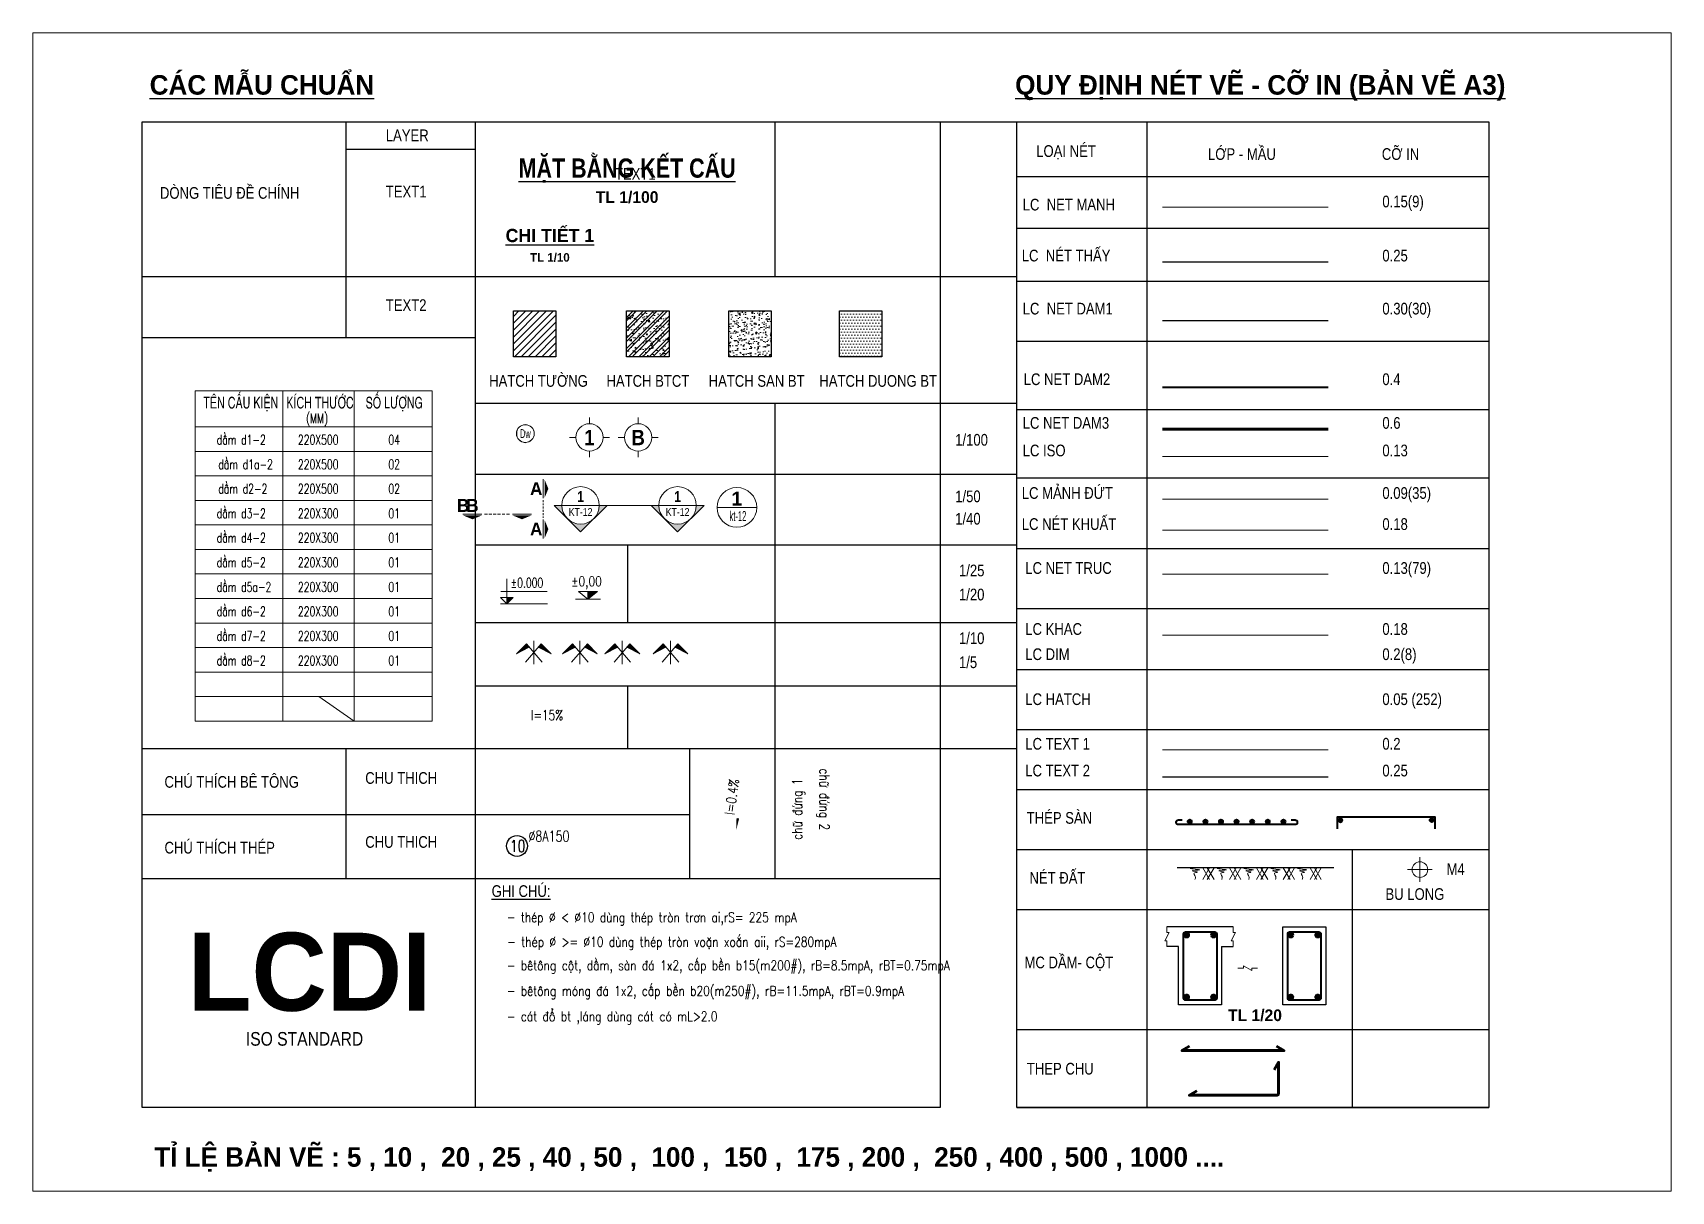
# Model space of a CAD drawing. Header units: millimetres. Extents: x 1823 to 2398, y 1966 to 2177.
# Drawn here: x 1999.2 to 2125.2, y 2088.2 to 2177.3 of the extents above; entities that cross this region are included whole.
import ezdxf
from ezdxf.enums import TextEntityAlignment as Align

# ---------------------------------------------------------------- set-up
doc = ezdxf.new("R2010")
doc.units = ezdxf.units.MM
doc.set_wipeout_variables(frame=1)
for name, pattern in [('CENTERX2', [4, 2.5, -0.5, 0.5, -0.5]), ('DASHDOT', [1, 0.5, -0.25, 0, -0.25]), ('HIDDEN', [0.375, 0.25, -0.125])]:
    doc.linetypes.add(name, pattern=pattern)
for name, color, linetype, lineweight in [('KICHTHUOC', 8, 'Continuous', 18), ('LC Dim', 8, 'Continuous', 18), ('LC Hatch', 252, 'Continuous', 9), ('LC Hatch @ 1 (1)', 252, 'Continuous', 0), ('LC ISO', 160, 'Continuous', 13), ('LC Khac', 4, 'Continuous', 9), ('LC MANH DUT', 35, 'HIDDEN', 5), ('LC Net dam 1', 30, 'Continuous', 30), ('LC Net dam2', 6, 'Continuous', 40), ('LC Net dam3', 1, 'Continuous', 60), ('LC Net khuat', 4, 'HIDDEN', 13), ('LC Net manh', 239, 'Continuous', 5), ('LC Net thay', 7, 'Continuous', 25), ('LC Net truc', 79, 'DASHDOT', 13), ('LC Text1', 3, 'Continuous', 20), ('LC Text2', 7, 'Continuous', 25), ('Text', 7, 'Continuous', 20), ('v-KICHTHUOC', 8, 'Continuous', 18), ('v-TEXT', 7, 'Continuous', 20)]:
    doc.layers.add(name, color=color, linetype=linetype, lineweight=lineweight)
doc.styles.add('arial', font='arial.ttf', dxfattribs={"width": 0.8})
doc.styles.add('Brief text', font='')
doc.styles.add('General text 2', font='arial.ttf')
doc.styles.add('LC 1', font='')
doc.styles.add('LC 2', font='', dxfattribs={"width": 0.7})
doc.styles.add('LC 3', font='vnsimli.shx', dxfattribs={"width": 0.75})
doc.styles.add('LC3', font='', dxfattribs={"width": 0.8})
doc.styles.add('T1', font='Vnsimli.shx', dxfattribs={"width": 0.7})
doc.styles.add('T2', font='', dxfattribs={"width": 0.8})
doc.styles.add('text', font='hoatbif.shx', dxfattribs={"width": 0.7})
doc.styles.add('text1', font='', dxfattribs={"width": 0.7, "height": 300})
doc.styles.get('Brief text').set_extended_font_data('.VnHelvetInsH', bold=True)
doc.styles.get('LC 1').set_extended_font_data('.VnAvantH', bold=True)
doc.styles.get('LC 2').set_extended_font_data('.VnArial NarrowH')
doc.styles.get('LC3').set_extended_font_data('.VnArialH', bold=True)
doc.styles.get('T2').set_extended_font_data('.VnArialH')
doc.styles.get('text1').set_extended_font_data('.VnHelvetInsH', bold=True)

msp = doc.modelspace()

# ---------------------------------------------------------------- texts
at = {"layer": 'LC Text1', "ltscale": 0.2, "style": 'LC 1', "width": 0.9}
for s, p in [('1', (2042.05, 2145.23, 0)), ('B', (2045.8, 2145.23, 0))]:
    msp.add_text(s, height=1.18, rotation=359.9992, dxfattribs=at).set_placement(p, align=Align.BOTTOM_CENTER)
at = {"layer": 'LC Text1', "style": 'LC 3', "width": 0.75}
msp.add_text(' I=15%%%', height=0.787, rotation=359.9992, dxfattribs=at).set_placement((2037.14, 2124.43, 0))
at = {"layer": 'LC Text1', "color": 3, "style": 'LC 3', "width": 0.8}
for s, rotation, p in [('ch÷ ®øng 1', 89.9992, (2058.4, 2115.22, 0)), ('ch÷ ®øng 2', 269.9992, (2059.75, 2120.71, 0)), ('- thÐp %%C < %%C10 dïng thÐp trßn tr¬n ai,rS= 225 mpA', 359.9992, (2035.7, 2108.9, 0)), ('- thÐp %%C >= %%C10 dïng thÐp trßn voÆn xo¾n aii, rS=280mpA', 359.9992, (2035.73, 2107.01, 0)), ('- bªt«ng cét, dÇm, sµn ®¸ 1x2, cÊp bÒn b15(m200#), rB=8.5mpA, rBT=0.75mpA', 359.9992, (2035.7, 2105.2, 0)), ('- bªt«ng mãng ®¸ 1x2, cÊp bÒn b20(m250#), rB=11.5mpA, rBT=0.9mpA', 359.9992, (2035.7, 2103.24, 0)), ('- c¸t ®æ bt ,l¸ng dïng c¸t cã mL>2.0', 359.9992, (2035.7, 2101.28, 0))]:
    msp.add_text(s, height=0.75, rotation=rotation, dxfattribs=at).set_placement(p)
at = {"layer": 'LC Text2', "lineweight": -2}
for s, height, style, p in [('%%uc¸c mÉu chuÈn', 1.5, 'LC 1', (2008.23, 2172.55, 0)), ('%%Uquy ®Þnh nÐt vÏ - cì in (b¶n vÏ A3)', 1.5, 'LC 1', (2074.79, 2172.55, 0)), ('tl 1/20', 0.9, 'LC 1', (2091.16, 2101.29, 0)), ('iso standard', 1.05, 'LC 2', (2015.63, 2099.4, 0)), ('tØ lÖ b¶n vÏ : 5 , 10 ,  20 , 25 , 40 , 50 ,  100 ,  150 ,  175 , 200 ,  250 , 400 , 500 , 1000 ....', 1.5, 'LC 1', (2008.58, 2090.09, 0))]:
    msp.add_text(s, height=height, rotation=359.9992, dxfattribs=dict(at, style=style)).set_placement(p)
at = {"layer": 'LC Text2', "style": 'T2', "width": 0.8}
for s, p in [('layer', (2026.39, 2168.97, 0)), ('lo¹i nÐt', (2076.41, 2167.76, 0)), ('Líp - mÇu', (2089.62, 2167.53, 0)), ('cì in', (2102.99, 2167.53, 0)), ('text1', (2044.01, 2166, 0)), ('dßng tiªu ®Ò chÝnh', (2009.02, 2164.54, 0)), ('text1', (2026.39, 2164.64, 0)), ('0.15(9)', (2103.03, 2163.88, 0)), ('LC  Net manh', (2075.37, 2163.64, 0)), ('LC  nÐt thÊy', (2075.3, 2159.72, 0)), ('0.25 ', (2103.03, 2159.72, 0)), ('text2', (2026.39, 2155.91, 0)), ('LC  Net dam1', (2075.37, 2155.64, 0)), ('0.30(30)', (2103.03, 2155.64, 0)), ('HATCH T¦êNG', (2034.34, 2150.08, 0)), ('HATCH BTCT', (2043.36, 2150.08, 0)), ('HATCH SAN BT', (2051.22, 2150.08, 0)), ('HATCH DUONG BT', (2059.73, 2150.08, 0)), ('LC Net dam2', (2075.45, 2150.21, 0)), ('0.4', (2103.03, 2150.21, 0)), ('LC Net dam3', (2075.37, 2146.85, 0)), ('0.6', (2103.03, 2146.85, 0)), ('1/100', (2070.18, 2145.55, 0)), ('LC iso', (2075.37, 2144.73, 0)), ('0.13', (2103.03, 2144.73, 0)), ('1/50', (2070.18, 2141.2, 0)), ('LC m¶nh ®øt', (2075.3, 2141.46, 0)), ('0.09(35)', (2103.03, 2141.46, 0)), ('1/40', (2070.18, 2139.48, 0)), ('LC nÐt khuÊt', (2075.3, 2139.07, 0)), ('0.18', (2103.03, 2139.07, 0)), ('1/25', (2070.47, 2135.5, 0)), ('LC Net truc', (2075.57, 2135.69, 0)), ('0.13(79)', (2103.03, 2135.69, 0)), ('1/20', (2070.47, 2133.65, 0)), ('1/10', (2070.47, 2130.29, 0)), ('LC khac', (2075.57, 2131, 0)), ('0.18', (2103.03, 2131, 0)), ('LC dim', (2075.57, 2129.06, 0)), ('0.2(8)', (2103.03, 2129.06, 0)), ('1/5', (2070.47, 2128.44, 0)), ('LC Hatch', (2075.57, 2125.6, 0)), ('0.05 (252)', (2103.03, 2125.6, 0)), ('LC text 1', (2075.57, 2122.17, 0)), ('0.2', (2103.03, 2122.17, 0)), ('LC text 2', (2075.57, 2120.11, 0)), ('0.25', (2103.03, 2120.11, 0)), ('chó thÝch bª t«ng', (2009.37, 2119.24, 0)), ('chu thich', (2024.81, 2119.54, 0)), ('thÐp sµn', (2075.68, 2116.47, 0)), ('chó thÝch thÐp', (2009.37, 2114.18, 0)), ('chu thich', (2024.81, 2114.62, 0)), ('m4', (2107.97, 2112.53, 0)), ('%%Ughi chó:', (2034.53, 2110.84, 0)), ('nÐt ®Êt', (2075.89, 2111.86, 0)), ('bu long', (2103.27, 2110.61, 0)), ('mc dÇm- cét', (2075.51, 2105.35, 0)), ('thep chu', (2075.69, 2097.18, 0))]:
    msp.add_text(s, height=0.9, rotation=359.9992, dxfattribs=at).set_placement(p)
at = {"layer": 'LC Text2', "linetype": 'ByBlock', "style": 'LC 3', "width": 0.75}
msp.add_text('%%C8A150', height=0.833, rotation=359.9992, dxfattribs=at).set_placement((2037.36, 2115.1, 0))
at = {"layer": 'LC Text2', "ltscale": 100, "style": 'LC 3', "width": 0.75}
msp.add_text('10', height=0.917, rotation=359.9992, dxfattribs=at).set_placement((2036.53, 2114.76, 0), align=Align.MIDDLE_CENTER)
at = {"layer": 'LC Text2', "lineweight": -2, "style": 'LC 1'}
msp.add_text('LCDI', height=6, rotation=359.9992, dxfattribs=at).set_placement((2020.52, 2105.09, 0), align=Align.MIDDLE)

# ---------------------------------------------------------------- blocks, each defined once
blk = doc.blocks.new('DXicon')
at = {"layer": 'LC Hatch', "ltscale": 50}
for points in [[(-1.15, 4.39), (-1.9, 5.26), (-4.45, 2.69)], [(4.45, 2.69), (1.9, 5.26), (1.15, 4.39)]]:
    blk.add_hatch(color=252, dxfattribs=at).paths.add_polyline_path(points)
at = {"layer": 'LC Net manh', "color": 8, "ltscale": 50}
for p, q in [((-1.9, 5.26), (-4.45, 2.69)), ((-4.45, 2.69), (-1.15, 4.39)), ((-2.13, 0.57), (1.9, 5.26)), ((2.13, 0.57), (-1.9, 5.26)), ((0, 0.04), (0, 6.04)), ((4.45, 2.69), (1.15, 4.39)), ((1.9, 5.26), (4.45, 2.69))]:
    blk.add_line(p, q, dxfattribs=at)
blk = doc.blocks.new('thep tron 2')
at = {"layer": 'LC Net dam2'}
for p, q in [((-0.5, 0.5), (0.5, 0.5)), ((0.35, 0.85), (-0.35, 0.15)), ((-0.35, 0.85), (0.35, 0.15)), ((0, 1), (0, 0))]:
    blk.add_line(p, q, dxfattribs=at)
blk.add_circle((0, 0.5), 0.5, dxfattribs=at)
blk = doc.blocks.new('theptron1')
at = {"layer": 'LC Net dam3'}
for p, q in [((-0.5, 0), (0.5, 0)), ((-0.35, 0.35), (0.35, -0.35)), ((0.35, 0.35), (-0.35, -0.35)), ((0, 0.5), (0, -0.5))]:
    blk.add_line(p, q, dxfattribs=at)
blk.add_circle((0, 0), 0.5, dxfattribs=at)
blk = doc.blocks.new('mat dat')
at = {"layer": 'LC Net manh'}
for p, q in [((2, 0), (3.73, -3)), ((3.73, 0), (2, -3)), ((3.15, 0), (4.88, -3)), ((4.88, 0), (3.15, -3))]:
    blk.add_line(p, q, dxfattribs=at)
blk.add_spline([(0, 0), (-1.21, -0.12), (1.21, -0.52), (-0.75, -0.75), (0.58, -1.1), (-0.23, -1.33), (0.06, -2.19), (0, -3)], degree=3, dxfattribs=at)
blk = doc.blocks.new('TTRUC')
at = {"layer": 'LC ISO'}
for p, q in [((0, 6.95), (0, 10.13)), ((-6.95, 0), (-10.13, 0)), ((6.95, 0), (10.13, 0)), ((0, -6.95), (0, -10.13))]:
    blk.add_line(p, q, dxfattribs=at)
at = {"layer": 'LC Net manh'}
blk.add_circle((0, 0), 6.95, dxfattribs=at)
blk = doc.blocks.new('TIEUDE1')
at = {"layer": 'LC Text2', "color": 7, "style": 'LC 1'}
blk.add_attdef('TIªU§Ò', text='', height=5, dxfattribs=at).set_placement((0, 0), align=Align.BOTTOM_CENTER)
blk.add_attdef('TL', text='', height=3, dxfattribs=at).set_placement((0, -2), align=Align.TOP_CENTER)
blk = doc.blocks.new('TIEUDE2')
at = {"layer": 'LC Text2', "color": 7, "style": 'LC 1'}
blk.add_attdef('%%UTIªU§Ò', text='', height=3.5, dxfattribs=at).set_placement((0, 0), align=Align.BOTTOM_CENTER)
blk.add_attdef('TL', text='', height=2.2, dxfattribs=at).set_placement((0, -1.8), align=Align.TOP_CENTER)
blk = doc.blocks.new('trich CT')
at = {"layer": 'LC ISO'}
blk.add_line((-500, 0), (500, 0), dxfattribs=at)
blk.add_circle((0, 0), 500, dxfattribs=at)
at = {"layer": 'LC Text1', "style": 'text1'}
blk.add_attdef('T', text='', height=350, dxfattribs=at).set_placement((0, 223), align=Align.MIDDLE_CENTER)
at = {"layer": 'LC Text1', "linetype": 'ByBlock', "style": 'text', "width": 0.7}
blk.add_attdef('KT', text='', height=250, dxfattribs=at).set_placement((0, -217), align=Align.MIDDLE_CENTER)
blk = doc.blocks.new('*U21')
at = {"layer": 'LC ISO'}
h = blk.add_hatch(color=256, dxfattribs=at)
h.paths.add_polyline_path([(0, -8.49), (4.24, -4.24, -0.198912), (0, -6, -0.198912), (-4.24, -4.24)])
h.paths.add_polyline_path([(8.49, 0), (6, 0, -0.198912), (4.24, -4.24)])
h.paths.add_polyline_path([(-4.24, -4.24, -0.198912), (-6, 0), (-8.49, 0)])
h = blk.add_hatch(color=256, dxfattribs=at)
h.paths.add_polyline_path([(31.08, -8.49), (35.32, -4.24, -0.198912), (31.08, -6, -0.198912), (26.84, -4.24)])
h.paths.add_polyline_path([(39.57, 0), (37.08, 0, -0.198912), (35.32, -4.24)])
h.paths.add_polyline_path([(26.84, -4.24, -0.198912), (25.08, 0), (22.59, 0)])
for p, q in [((-6, 0), (6, 0)), ((25.08, 0), (37.08, 0))]:
    blk.add_line(p, q, dxfattribs=at)
for points in [[(6, 0), (8.49, 0), (0, -8.49), (-8.49, 0), (-6, 0)], [(37.08, 0), (39.57, 0), (31.08, -8.49), (22.59, 0), (25.08, 0)]]:
    blk.add_lwpolyline(points, dxfattribs=at)
for centre in [(0, 0), (31.08, 0)]:
    blk.add_circle(centre, 6, dxfattribs=at)
at = {"layer": 'LC MANH DUT', "linetype": 'HIDDEN', "ltscale": 300}
blk.add_line((6, 0), (25.08, 0), dxfattribs=at)
at = {"layer": 'LC Text1', "style": 'Brief text', "width": 0.8, "flags": 8}
for tag, p in [('VIEW-NUMBER2', (0, 52)), ('VIEW-NUMBER1', (0, 0))]:
    blk.add_attdef(tag, text='', height=3.5, dxfattribs=at).set_placement(p, align=Align.BOTTOM_CENTER)
at = {"layer": 'LC Text1', "style": 'arial', "width": 0.8, "flags": 8}
for tag, p in [('SHEET-NUMBER2', (0, 51.13)), ('SHEET-NUMBER1', (0, -0.87))]:
    blk.add_attdef(tag, text='', height=2.5, dxfattribs=at).set_placement(p, align=Align.TOP_CENTER)
blk = doc.blocks.new('Caodo1')
at = {"layer": 'LC Text1'}
blk.add_hatch(color=4, dxfattribs=at).paths.add_polyline_path([(0, 200), (0, 0), (243, 200)])
at = {"layer": 'LC Text1', "color": 4}
for p, q in [((324, 0), (-324, 0)), ((0, 0), (0, 200))]:
    blk.add_line(p, q, dxfattribs=at)
blk.add_lwpolyline([(-243, 200), (243, 200), (0, 0), (0, 0)], close=True, dxfattribs=at)
at = {"layer": 'LC Text1', "color": 4, "style": 'T1', "width": 0.8}
blk.add_attdef('%%P0,00', text='', height=250, dxfattribs=at).set_placement((-39, 460), align=Align.MIDDLE_CENTER)
blk = doc.blocks.new('bu lon')
at = {"layer": 'LC Khac', "color": 9}
for p, q in [((0.79, 0), (-0.79, 0)), ((0, -0.79), (0, 0.79))]:
    blk.add_line(p, q, dxfattribs=at)
at = {"layer": 'LC Khac', "color": 7}
blk.add_circle((0, 0), 0.5, dxfattribs=at)
blk = doc.blocks.new('MM')
at = {"layer": 'LC Khac', "xscale": 2.289702860291335, "yscale": 2.289702860291335, "zscale": 2.289702860291335}
blk.add_blockref('bu lon', (0, 0), dxfattribs=at)
blk = doc.blocks.new('CT')
at = {"layer": 'LC Text1', "lineweight": 15}
blk.add_hatch(color=4, dxfattribs=at).paths.add_polyline_path([(3.25, 1.6), (1.64, 1.6), (1.64, 0)])
at = {"layer": 'LC Text1', "color": 4, "lineweight": 15, "ltscale": 50}
for p, q in [((12.09, 0), (0, 0)), ((0.05, 3.14), (12, 3.14))]:
    blk.add_line(p, q, dxfattribs=at)
for points in [[(1.64, 6.43), (1.64, 0)], [(1.64, 0), (0.03, 1.6), (1.64, 1.6)], [(1.64, 0), (3.25, 1.6), (1.64, 1.6)]]:
    blk.add_lwpolyline(points, dxfattribs=at)
at = {"layer": 'LC Text1', "color": 4, "style": 'LC 3', "width": 0.75}
blk.add_attdef('CT', (1.91, 3.5), '', height=2.2, dxfattribs=at)
blk = doc.blocks.new('*U22')
at = {"layer": 'Defpoints'}
blk.add_lwpolyline([(0, 2.97), (-1.75, 2.41), (-2.83, 0.92), (-2.83, -0.92), (-1.75, -2.41), (0, -2.98), (1.75, -2.41), (2.83, -0.92), (2.83, 0.92), (1.75, 2.41)], close=True, dxfattribs=at)
at = {"layer": 'LC Text1', "style": 'General text 2', "width": 0.6, "flags": 8}
blk.add_attdef('SYMBOL', text='', height=3, dxfattribs=at).set_placement((0, 0), align=Align.MIDDLE_CENTER)
blk.add_wipeout([(0, 2.97), (-1.75, 2.41), (-2.83, 0.92), (-2.83, -0.92), (-1.75, -2.41), (0, -2.98), (1.75, -2.41), (2.83, -0.92), (2.83, 0.92), (1.75, 2.41)]).dxf.layer = 'LC Net manh'
at = {"layer": 'LC ISO'}
blk.add_circle((0, 0), 2.98, dxfattribs=at)
blk = doc.blocks.new('matcatdoc')
at = {"layer": 'LC Khac', "color": 1, "ltscale": 2}
for p, q in [((0, 485), (0, 0)), ((0, -550), (0, -1036))]:
    blk.add_line(p, q, dxfattribs=at)
for points in [[(134, 243, 0, 471, 0), (37, 243, 275, 275, 0)], [(134, -793, 0, 471, 0), (37, -793, 275, 275, 0)]]:
    blk.add_lwpolyline(points, format="xyseb", dxfattribs=at)
at = {"layer": 'LC MANH DUT', "ltscale": 200}
blk.add_line((0, -49), (0, -506), dxfattribs=at)
at = {"ltscale": 2, "style": 'LC 1'}
for p in [(-179, 243), (-179, -793)]:
    blk.add_attdef('LC', text='', height=330, dxfattribs=at).set_placement(p, align=Align.MIDDLE_CENTER)
blk = doc.blocks.new('*U20')
at = {"layer": 'LC Khac', "color": 1, "ltscale": 2}
for p, q in [((0, 0), (-485, 0)), ((1271, 0), (785, 0))]:
    blk.add_line(p, q, dxfattribs=at)
for points in [[(-243, -134, 0, 471, 0), (-243, -37, 275, 275, 0)], [(1028, -134, 0, 471, 0), (1028, -37, 275, 275, 0)]]:
    blk.add_lwpolyline(points, format="xyseb", dxfattribs=at)
at = {"layer": 'LC MANH DUT', "ltscale": 300}
blk.add_line((66, 0), (732, 0), dxfattribs=at)
at = {"ltscale": 2, "style": 'LC 1'}
for p in [(-243, 222), (1028, 222)]:
    blk.add_attdef('LC', text='', height=330, dxfattribs=at).set_placement(p, align=Align.MIDDLE_CENTER)
blk = doc.blocks.new('DODOC1')
at = {"layer": 'KICHTHUOC'}
blk.add_lwpolyline([(-630, 0, 0, 0, 0), (762, 0, 0, 66.7, 0), (443, 0, 66.7, 66.7, 0)], format="xyseb", dxfattribs=at)
at = {"layer": 'Text', "style": 'T1', "width": 0.8}
blk.add_attdef('DOC', text='', height=250, dxfattribs=at).set_placement((-79, 226), align=Align.MIDDLE_CENTER)

# ---------------------------------------------------------------- hatches: boundary and pattern name
at = {"layer": 'LC Hatch', "ltscale": 3}
h = msp.add_hatch(dxfattribs=at)
h.set_pattern_fill('AR-CONC', color=256, scale=0.10549, angle=-0.0008)
h.set_pattern_definition([(49.99922, (2170.4736, 1910.5979), (0.7566372, -0.0662076), [0.0791175, -0.8702928]), (354.9992, (2170.4736, 1910.5979), (-0.146358, 0.7934898), [0.063294, -0.6962343]), (100.45062, (2170.53665, 1910.59236), (0.6102797, 0.7272817), [0.0672396, -0.739635]), (46.1834, (2170.4736, 1910.8089), (1.1258306, -0.1746215), [0.1186763, -1.3054393]), (96.6348, (2170.5674, 1910.7943), (0.98599, 1.027584), [0.1008593, -1.1094525]), (351.1834, (2170.4736, 1910.8089), (0.9859893, 1.0275846), [0.094941, -1.0443514]), (20.99922, (2170.5791, 1910.7561), (0.6296717, -0.4247314), [0.0791175, -0.8702928]), (325.9992, (2170.5791, 1910.7561), (0.256684, 0.7649576), [0.063294, -0.6962343]), (71.45062, (2170.63156, 1910.7207), (0.8863558, 0.3402254), [0.0672396, -0.739635]), (37.49922, (2170.4736, 1910.59787), (0.01283224, 0.35116969), [0, -0.68779506, 0, -0.7067833, 0, -0.6988715]), (7.49922, (2170.4736, 1910.59787), (0.27751785, 0.4160613), [0, -0.40297195, 0, -0.67197156, 0, -0.26636235]), (327.49922, (2170.23835, 1910.59788), (0.56312918, -0.02380085), [0, -0.2637251, 0, -0.8228223, 0, -1.0918219]), (317.49922, (2170.13286, 1910.5979), (0.6152048, 0.1055924), [0, -0.3428426, 0, -0.5464384, 0, -0.7753518])])
h.paths.add_polyline_path([(2056.03, 2155.92), (2052.76, 2155.92), (2052.76, 2152.39), (2056.03, 2152.39)])
h = msp.add_hatch(dxfattribs=at)
h.set_pattern_fill('DOTS', color=256, scale=3.692151, angle=-0.0008)
h.set_pattern_definition([(359.99922, (2171.03754, 1910.59787), (0.11538289, 0.23075789), [0, -0.23075946])])
h.paths.add_polyline_path([(2064.54, 2155.92), (2061.27, 2155.92), (2061.27, 2152.39), (2064.54, 2152.39)])
at = {"layer": 'LC Hatch @ 1 (1)', "ltscale": 2}
h = msp.add_hatch(dxfattribs=at)
h.set_pattern_fill('ANSI31', color=256, scale=3.000137, angle=-0.0008)
h.set_pattern_definition([(44.99922, (2171.03754, 1910.59787), (-0.2651735, 0.26518076), [])])
h.paths.add_polyline_path([(2039.47, 2152.39), (2039.47, 2155.92), (2036.2, 2155.92), (2036.2, 2152.39)])
h = msp.add_hatch(dxfattribs=at)
h.set_pattern_fill('BTCT', color=256, scale=0.150005, angle=-0.0008)
h.set_pattern_definition([(49.9992, (2037.6922, 2339.1221), (1.0759223, -0.094146), [0.1125035, -1.2375384]), (354.9992, (2037.6922, 2339.1221), (-0.208118, 1.128326), [0.090003, -0.990031]), (100.4506, (2037.7819, 2339.1143), (0.867805, 1.0341795), [0.095613, -1.051746]), (46.1834, (2037.6922, 2339.4221), (1.600908, -0.248308), [0.168755, -1.856308]), (96.6348, (2037.8256, 2339.4014), (1.402058, 1.461203), [0.14342, -1.577618]), (351.1834, (2037.6922, 2339.4221), (1.402056, 1.461204), [0.135004, -1.485046]), (20.9992, (2037.8422, 2339.3471), (0.89538, -0.6039593), [0.1125035, -1.2375384]), (325.9992, (2037.8422, 2339.3471), (0.364999, 1.087754), [0.090003, -0.990031]), (71.4506, (2037.9168, 2339.2968), (1.2603796, 0.4837935), [0.095613, -1.051746]), (37.49922, (2037.6922, 2339.12213), (0.0182472, 0.499356), [0, -0.9780303, 0, -1.0050312, 0, -0.9937808]), (7.4992, (2037.6922, 2339.12213), (0.3946246, 0.5916305), [0, -0.5730178, 0, -0.9555296, 0, -0.3787617]), (327.49922, (2037.3577, 2339.12214), (0.800758, -0.0338443), [0, -0.3750116, 0, -1.1700363, 0, -1.5525481]), (317.4992, (2037.2077, 2339.12214), (0.8748084, 0.1501502), [0, -0.487515, 0, -0.777024, 0, -1.1025342]), (44.9992, (2037.6922, 2339.12213), (-0.3977545, 0.3977653), []), (44.9992, (2037.95736, 2339.12213), (-0.3977545, 0.3977653), [])])
h.paths.add_polyline_path([(2048.18, 2155.92), (2044.91, 2155.92), (2044.91, 2152.39), (2048.18, 2152.39)])

# ---------------------------------------------------------------- linework, layer by layer
at = {"layer": 'LC ISO', "ltscale": 0.5}
msp.add_line((2086.11, 2144.71), (2098.87, 2144.71), dxfattribs=at)
at = {"layer": 'LC Khac', "ltscale": 0.5}
msp.add_line((2086.11, 2130.98), (2098.87, 2130.98), dxfattribs=at)
at = {"layer": 'LC MANH DUT', "ltscale": 300}
msp.add_line((2086.11, 2141.44), (2098.87, 2141.44), dxfattribs=at)
at = {"layer": 'LC Net dam 1'}
msp.add_line((2086.11, 2155.19), (2098.87, 2155.19), dxfattribs=at)
at = {"layer": 'LC Net dam2', "ltscale": 5}
msp.add_line((2098.87, 2150.03), (2086.11, 2150.03), dxfattribs=at)
at = {"layer": 'LC Net dam2', "elevation": 0}
msp.add_lwpolyline([(2099.57, 2116.09), (2099.57, 2116.99), (2107.07, 2116.99), (2107.07, 2116.09)], dxfattribs=at)
msp.add_lwpolyline([(2096.02, 2116.76), (2096.32, 2116.76, -0.414214), (2096.49, 2116.59), (2096.49, 2116.57, -0.414214), (2096.32, 2116.4), (2091.83, 2116.4), (2087.34, 2116.4, -0.414214), (2087.17, 2116.57), (2087.17, 2116.59, -0.414214), (2087.34, 2116.76), (2087.64, 2116.76)], format="xyb", dxfattribs=at)
for points in [[(2087.74, 2103.05), (2087.74, 2108, -0.414214), (2087.89, 2108.15), (2090.14, 2108.15, -0.414214), (2090.29, 2108), (2090.29, 2103.05, -0.414214), (2090.14, 2102.9), (2087.89, 2102.9, -0.414214)], [(2095.75, 2103.05), (2095.75, 2108, -0.414214), (2095.9, 2108.15), (2098.15, 2108.15, -0.414214), (2098.3, 2108), (2098.3, 2103.05, -0.414214), (2098.15, 2102.9), (2095.9, 2102.9, -0.414214)]]:
    msp.add_lwpolyline(points, format="xyb", close=True, dxfattribs=at)
at = {"layer": 'LC Net dam3', "ltscale": 0.5}
msp.add_line((2086.11, 2146.83), (2098.87, 2146.83), dxfattribs=at)
at = {"layer": 'LC Net dam3', "ltscale": 5, "elevation": 0}
msp.add_lwpolyline([(2088.2, 2099.36), (2087.61, 2099.02), (2095.46, 2099.02), (2094.88, 2099.36)], dxfattribs=at)
at = {"layer": 'LC Net dam3', "elevation": 0}
msp.add_lwpolyline([(2094.72, 2097.55), (2095.05, 2098.13), (2095.05, 2095.74, -0.414214), (2094.9, 2095.59), (2088.19, 2095.59), (2088.77, 2095.92)], format="xyb", dxfattribs=at)
at = {"layer": 'LC Net khuat', "ltscale": 300}
msp.add_line((2086.11, 2139.04), (2098.87, 2139.04), dxfattribs=at)
at = {"layer": 'LC Net manh'}
msp.add_line((2086.11, 2163.9), (2098.87, 2163.9), dxfattribs=at)
at = {"layer": 'LC Net manh', "elevation": 0}
for points in [[(2086.46, 2107.03), (2086.46, 2107.46), (2086.29, 2107.46), (2086.63, 2108.1), (2086.46, 2108.1), (2086.46, 2108.53)], [(2091.56, 2107.03), (2091.56, 2107.46), (2091.39, 2107.46), (2091.73, 2108.1), (2091.56, 2108.1), (2091.56, 2108.53)], [(2091.92, 2105.36), (2092.35, 2105.36), (2092.35, 2105.53), (2092.99, 2105.19), (2092.99, 2105.36), (2093.42, 2105.36)]]:
    msp.add_lwpolyline(points, dxfattribs=at)
at = {"layer": 'LC Net thay'}
for p, q in [((2023.31, 2170.45, 0), (2023.31, 2153.87, 0)), ((2033.25, 2170.45, 0), (2033.25, 2094.65, 0)), ((2056.32, 2170.45), (2056.32, 2158.57)), ((2069.02, 2170.45), (2074.93, 2170.45)), ((2084.92, 2170.45), (2084.92, 2094.65)), ((2033.25, 2168.32, 0), (2023.31, 2168.32, 0)), ((2074.93, 2166.25), (2111.22, 2166.25)), ((2074.93, 2162.28), (2111.22, 2162.28)), ((2007.66, 2158.57, 0), (2056.32, 2158.57)), ((2007.66, 2158.57, 0), (2074.93, 2158.57)), ((2086.11, 2159.7), (2098.87, 2159.7)), ((2074.93, 2158.21), (2111.22, 2158.21)), ((2007.66, 2153.87, 0), (2033.25, 2153.87, 0)), ((2074.93, 2153.58), (2111.22, 2153.58)), ((2033.25, 2148.82, 0), (2074.93, 2148.82)), ((2056.32, 2148.82), (2056.32, 2112.26)), ((2074.93, 2148.33), (2111.22, 2148.33)), ((2033.25, 2143.37, 0), (2074.93, 2143.37)), ((2074.93, 2143.08), (2111.22, 2143.08)), ((2033.25, 2137.92, 0), (2074.93, 2137.92)), ((2044.98, 2137.92, 0), (2044.98, 2131.94, 0)), ((2074.93, 2137.63), (2111.22, 2137.63)), ((2074.93, 2133.02), (2111.22, 2133.02)), ((2033.25, 2131.94, 0), (2074.93, 2131.94)), ((2074.93, 2128.33), (2111.22, 2128.33)), ((2033.25, 2127.08, 0), (2056.32, 2127.08)), ((2033.25, 2127.08, 0), (2074.93, 2127.08)), ((2044.98, 2127.08, 0), (2044.98, 2122.25, 0)), ((2074.93, 2123.71), (2111.22, 2123.71)), ((2007.66, 2122.25, 0), (2074.93, 2122.25)), ((2023.31, 2122.25, 0), (2023.31, 2112.26, 0)), ((2049.76, 2112.26, 0), (2049.76, 2122.25, 0)), ((2086.11, 2120.09), (2098.87, 2120.09)), ((2074.93, 2119.1), (2111.22, 2119.1)), ((2007.66, 2117.18, 0), (2049.76, 2117.18, 0)), ((2074.93, 2114.49), (2111.22, 2114.49)), ((2100.71, 2114.49), (2100.71, 2094.65)), ((2007.66, 2112.26, 0), (2069.02, 2112.26)), ((2007.66, 2112.26, 0), (2069.02, 2112.26)), ((2099.31, 2113.07), (2087.25, 2113.07)), ((2074.93, 2109.87), (2111.22, 2109.87)), ((2091.56, 2108.53), (2086.46, 2108.53)), ((2087.36, 2107.03), (2086.46, 2107.03)), ((2090.66, 2107.03), (2091.56, 2107.03)), ((2074.93, 2100.65), (2111.22, 2100.65)), ((2074.93, 2094.65), (2111.22, 2094.65))]:
    msp.add_line(p, q, dxfattribs=at)
at = {"layer": 'LC Net thay', "elevation": 0}
for points in [[(2007.66, 2170.45), (2069.02, 2170.45), (2069.02, 2094.65), (2007.66, 2094.65)], [(2074.93, 2170.45), (2111.22, 2170.45), (2111.22, 2094.65), (2074.93, 2094.65)], [(2095.38, 2108.53), (2098.68, 2108.53), (2098.68, 2102.53), (2095.38, 2102.53)]]:
    msp.add_lwpolyline(points, close=True, dxfattribs=at)
msp.add_lwpolyline([(2090.66, 2107.03), (2090.66, 2102.53), (2087.36, 2102.53), (2087.36, 2107.03)], dxfattribs=at)
at = {"layer": 'LC Net truc', "linetype": 'CENTERX2', "ltscale": 200}
msp.add_line((2086.11, 2135.67), (2098.87, 2135.67), dxfattribs=at)
at = {"layer": 'LC Text1'}
msp.add_line((2086.11, 2122.15), (2098.87, 2122.15), dxfattribs=at)
at = {"layer": 'LC Text2', "ltscale": 2, "elevation": 0}
for points in [[(2036.2, 2155.92), (2039.47, 2155.92), (2039.47, 2152.39), (2036.2, 2152.39)], [(2044.91, 2155.92), (2048.18, 2155.92), (2048.18, 2152.39), (2044.91, 2152.39)], [(2052.76, 2155.92), (2056.03, 2155.92), (2056.03, 2152.39), (2052.76, 2152.39)], [(2061.27, 2155.92), (2064.54, 2155.92), (2064.54, 2152.39), (2061.27, 2152.39)]]:
    msp.add_lwpolyline(points, close=True, dxfattribs=at)
at = {"layer": 'LC Text2', "ltscale": 100}
msp.add_circle((2036.48, 2114.76, 0), 0.803, dxfattribs=at)

# ---------------------------------------------------------------- block references
at = {"layer": 'LC Dim'}
for p, xscale, yscale, zscale, rotation in [((2087.98, 2107.91, 0), 0.3000093024588385, 0.3000093024588385, 0.3000093024588385, 359.999216292062), ((2090.05, 2107.91, 0), -0.3000093024588385, 0.3000093024588379, 0.3000093024588379, 359.999216292062), ((2095.99, 2107.91, 0), 0.3000093024588385, 0.3000093024588385, 0.3000093024588385, 359.999216292062), ((2098.06, 2107.91, 0), -0.3000093024588385, 0.3000093024588379, 0.3000093024588379, 359.999216292062), ((2087.98, 2103.14, 0), -0.3000093024588381, 0.3000093024588379, 0.3000093024588379, 179.9992162950231), ((2090.05, 2103.14, 0), 0.3000093024588381, 0.3000093024588381, 0.3000093024588381, 179.9992162950232), ((2095.99, 2103.14, 0), -0.3000093024588381, 0.3000093024588379, 0.3000093024588379, 179.9992162950231), ((2098.06, 2103.14, 0), 0.3000093024588381, 0.3000093024588381, 0.3000093024588381, 179.9992162950232)]:
    msp.add_blockref('theptron1', p, dxfattribs=dict(at, xscale=xscale, yscale=yscale, zscale=zscale, rotation=rotation))
at = {"layer": 'LC Hatch', "xscale": 0.3000093024588385, "yscale": 0.3000093024588385, "zscale": 0.3000093024588385, "rotation": 359.999216292062}
for p in [(2037.77, 2128.73, 0), (2041.32, 2128.73, 0), (2044.58, 2128.73, 0), (2048.28, 2128.73, 0)]:
    msp.add_blockref('DXicon', p, dxfattribs=at)
at = {"layer": 'LC ISO', "xscale": 0.15118131711758, "yscale": 0.15118131711758, "zscale": 0.15118131711758, "rotation": 359.999216292062}
for p in [(2042.05, 2146.19, 0), (2045.8, 2146.19, 0)]:
    msp.add_blockref('TTRUC', p, dxfattribs=at)
at = {"layer": 'LC ISO'}
ref = msp.add_blockref('*U21', (2041.37, 2140.96, 0), dxfattribs=dict(at, xscale=0.2400074419671457, yscale=0.2400074419671457, zscale=0.2400074419671457, rotation=359.999216292062))
ref.add_attrib('VIEW-NUMBER1', '1', dxfattribs={"layer": 'LC Text1', "height": 0.84, "rotation": 359.9992, "style": 'Brief text', "width": 0.8}).set_placement((2041.37, 2140.96, 0), align=Align.BOTTOM_CENTER)
ref.add_attrib('SHEET-NUMBER1', 'KT-12', dxfattribs={"layer": 'LC Text1', "height": 0.6, "rotation": 359.9992, "style": 'arial', "width": 0.8}).set_placement((2041.37, 2140.75, 0), align=Align.TOP_CENTER)
ref.add_attrib('VIEW-NUMBER2', '1', dxfattribs={"layer": 'LC Text1', "height": 0.84, "rotation": 359.9992, "style": 'Brief text', "width": 0.8}).set_placement((2048.83, 2140.96, 0), align=Align.BOTTOM_CENTER)
ref.add_attrib('SHEET-NUMBER2', 'KT-12', dxfattribs={"layer": 'LC Text1', "height": 0.6, "rotation": 359.9992, "style": 'arial', "width": 0.8}).set_placement((2048.83, 2140.75, 0), align=Align.TOP_CENTER)
ref = msp.add_blockref('trich CT', (2053.39, 2140.8, 0), dxfattribs=dict(at, xscale=0.00305495186846851, yscale=0.00305495186846851, zscale=0.00305495186846851, rotation=359.999216292062))
ref.add_attrib('T', '1', dxfattribs={"layer": 'LC Text2', "height": 1.07, "rotation": 359.9992, "style": 'text1'}).set_placement((2053.39, 2141.48, 0), align=Align.MIDDLE_CENTER)
ref.add_attrib('KT', ' kt-12', dxfattribs={"layer": 'LC Text2', "linetype": 'ByBlock', "height": 0.764, "rotation": 359.9992, "style": 'text', "width": 0.55}).set_placement((2053.39, 2140.14, 0), align=Align.MIDDLE_CENTER)
at = {"layer": 'LC Khac', "xscale": 0.3000093024588385, "yscale": 0.3000093024588385, "zscale": 0.3000093024588385, "rotation": 359.999216292062}
for p in [(2088.62, 2113.07, 0), (2090.68, 2113.07, 0), (2092.75, 2113.07, 0), (2094.81, 2113.07, 0), (2096.87, 2113.07, 0)]:
    msp.add_blockref('mat dat', p, dxfattribs=at)
at = {"layer": 'LC MANH DUT', "xscale": 0.5241017210774553, "yscale": 0.5241017210774553, "zscale": 0.5241017210774553, "rotation": 359.999216292062}
msp.add_blockref('MM', (2105.92, 2112.94, 0), dxfattribs=at)
at = {"layer": 'LC Net dam2'}
for p, xscale, yscale, zscale, rotation in [((2099.81, 2116.9, 0), -0.3000093024588381, 0.3000093024588379, 0.3000093024588379, 179.9992162950231), ((2106.83, 2116.9, 0), 0.3000093024588381, 0.3000093024588381, 0.3000093024588381, 179.9992162950232), ((2088.22, 2116.49, 0), 0.3000093024588385, 0.3000093024588385, 0.3000093024588385, 359.999216292062), ((2089.42, 2116.49, 0), 0.3000093024588385, 0.3000093024588385, 0.3000093024588385, 359.999216292062), ((2090.62, 2116.49, 0), 0.3000093024588385, 0.3000093024588385, 0.3000093024588385, 359.999216292062), ((2091.82, 2116.49, 0), 0.3000093024588385, 0.3000093024588385, 0.3000093024588385, 359.999216292062), ((2093.02, 2116.49, 0), 0.3000093024588385, 0.3000093024588385, 0.3000093024588385, 359.999216292062), ((2094.22, 2116.49, 0), 0.3000093024588385, 0.3000093024588385, 0.3000093024588385, 359.999216292062), ((2095.42, 2116.49, 0), 0.3000093024588385, 0.3000093024588385, 0.3000093024588385, 359.999216292062)]:
    msp.add_blockref('thep tron 2', p, dxfattribs=dict(at, xscale=xscale, yscale=yscale, zscale=zscale, rotation=rotation))
at = {"layer": 'LC Net manh'}
ref = msp.add_blockref('matcatdoc', (2038.49, 2141.51, 0), dxfattribs=dict(at, xscale=0.003000093024589324, yscale=0.003000093024589324, zscale=0.003000093024589324, rotation=359.999216292062))
ref.add_attrib('LC', 'A', dxfattribs={"layer": '0', "ltscale": 2, "height": 0.99, "rotation": 359.9992, "style": 'LC 1'}).set_placement((2037.96, 2139.14, 0), align=Align.MIDDLE_CENTER)
ref.add_attrib('LC', 'A', dxfattribs={"layer": '0', "ltscale": 2, "height": 0.99, "rotation": 359.9992, "style": 'LC 1'}).set_placement((2037.96, 2142.24, 0), align=Align.MIDDLE_CENTER)
ref = msp.add_blockref('*U20', (2033.78, 2140.29, 0), dxfattribs=dict(at, xscale=0.003000093024589324, yscale=0.003000093024589324, zscale=0.003000093024589324, rotation=359.999216292062))
ref.add_attrib('LC', 'B', dxfattribs={"layer": '0', "ltscale": 2, "height": 0.99, "rotation": 359.9992, "style": 'LC 1'}).set_placement((2032.34, 2140.95, 0), align=Align.MIDDLE_CENTER)
ref.add_attrib('LC', 'B', dxfattribs={"layer": '0', "ltscale": 2, "height": 0.99, "rotation": 359.9992, "style": 'LC 1'}).set_placement((2033.05, 2140.95, 0), align=Align.MIDDLE_CENTER)
at = {"layer": 'LC Text1'}
ref = msp.add_blockref('CT', (2035.21, 2133.39, 0), dxfattribs=dict(at, xscale=0.3000093024588385, yscale=0.3000093024588385, zscale=0.3000093024588385, rotation=359.999216292062))
ref.add_attrib('CT', '%%P0.000', (2036, 2134.63, 0), dxfattribs={"color": 3, "height": 0.744, "rotation": 359.9992, "style": 'LC 3', "width": 0.7})
ref = msp.add_blockref('Caodo1', (2041.94, 2133.74, 0), dxfattribs=dict(at, xscale=0.003000093024589324, yscale=0.003000093024589324, zscale=0.003000093024589324, rotation=359.999216292062))
ref.add_attrib('%%P0,00', '%%p0,00', dxfattribs={"layer": 'LC Text2', "height": 0.75, "rotation": 359.9992, "style": 'T1', "width": 0.8}).set_placement((2041.83, 2135.12, 0), align=Align.MIDDLE_CENTER)
at = {"layer": 'LC Text2'}
ref = msp.add_blockref('TIEUDE1', (2044.95, 2165.72, 0), dxfattribs=dict(at, xscale=0.3000093024588385, yscale=0.3000093024588385, zscale=0.3000093024588385, rotation=359.999216292062))
ref.add_attrib('TIªU§Ò', '%%UmÆt b»ng kÕt cÊu', dxfattribs={"color": 7, "height": 1.4774, "rotation": 359.9992, "style": 'LC3', "width": 0.8}).set_placement((2044.95, 2165.72, 0), align=Align.BOTTOM_CENTER)
ref.add_attrib('TL', 'TL 1/100', dxfattribs={"color": 7, "height": 0.9, "rotation": 359.9992, "style": 'LC 1'}).set_placement((2044.95, 2165.12, 0), align=Align.TOP_CENTER)
ref = msp.add_blockref('TIEUDE2', (2039.01, 2160.9, 0), dxfattribs=dict(at, xscale=0.3000093024588385, yscale=0.3000093024588385, zscale=0.3000093024588385, rotation=359.999216292062))
ref.add_attrib('%%UTIªU§Ò', '%%Uchi tiÕt 1', dxfattribs={"color": 7, "height": 1.0189, "rotation": 359.9992, "style": 'LC 1'}).set_placement((2039.01, 2160.9, 0), align=Align.BOTTOM_CENTER)
ref.add_attrib('TL', 'TL 1/10', dxfattribs={"color": 7, "height": 0.66, "rotation": 359.9992, "style": 'LC 1'}).set_placement((2039.01, 2160.36, 0), align=Align.TOP_CENTER)
at = {"layer": 'v-KICHTHUOC'}
ref = msp.add_blockref('DODOC1', (2053.64, 2118.21, 0), dxfattribs=dict(at, xscale=-0.003000136751524875, yscale=0.003000136751524875, zscale=0.003000136751524875, rotation=82.3267871807796))
ref.add_attrib('DOC', 'I=0.4%', dxfattribs={"layer": 'v-TEXT', "height": 0.75, "rotation": 82.3268, "style": 'T1', "width": 0.8}).set_placement((2053, 2118.53, 0), align=Align.MIDDLE_CENTER)

msp.set_redraw_order([(e.dxf.handle, doc.entitydb.next_handle()) for e in msp.query("TEXT MTEXT ATTDEF DIMENSION ARC_DIMENSION")])  # texts and dimensions are drawn at this point

# ---------------------------------------------------------------- next in the draw order: wipeouts: each hides what was drawn before it
at = {"ltscale": 500}
msp.add_wipeout([(2011.73, 2149.76), (2029.95, 2149.76), (2029.95, 2124.36), (2011.73, 2124.36)], dxfattribs=at).translate(0, 0, 0).dxf.layer = 'LC Net truc'

# ---------------------------------------------------------------- next in the draw order: linework, layer by layer
at = {"layer": 'LC Dim', "ltscale": 3, "elevation": 0}
msp.add_lwpolyline([(1999.24, 2177.31), (2125.25, 2177.31), (2125.24, 2088.2), (1999.24, 2088.21)], close=True, dxfattribs=at)
at = {"layer": 'LC MANH DUT', "ltscale": 500, "elevation": 0}
for points in [[(2011.73, 2149.76), (2018.48, 2149.76), (2018.48, 2146.99), (2011.73, 2146.99)], [(2018.48, 2149.76), (2023.97, 2149.76), (2023.97, 2146.99), (2018.48, 2146.99)], [(2023.97, 2149.76), (2029.95, 2149.76), (2029.95, 2146.99), (2023.97, 2146.99)], [(2011.73, 2146.99), (2018.48, 2146.99), (2018.48, 2145.11), (2011.73, 2145.11)], [(2018.48, 2146.99), (2023.97, 2146.99), (2023.97, 2145.11), (2018.48, 2145.11)], [(2023.97, 2146.99), (2029.95, 2146.99), (2029.95, 2145.11), (2023.97, 2145.11)], [(2011.73, 2145.11), (2018.48, 2145.11), (2018.48, 2143.22), (2011.73, 2143.22)], [(2018.48, 2145.11), (2023.97, 2145.11), (2023.97, 2143.22), (2018.48, 2143.22)], [(2023.97, 2145.11), (2029.95, 2145.11), (2029.95, 2143.22), (2023.97, 2143.22)], [(2011.73, 2143.22), (2018.48, 2143.22), (2018.48, 2141.34), (2011.73, 2141.34)], [(2018.48, 2143.22), (2023.97, 2143.22), (2023.97, 2141.34), (2018.48, 2141.34)], [(2023.97, 2143.22), (2029.95, 2143.22), (2029.95, 2141.34), (2023.97, 2141.34)], [(2011.73, 2141.34), (2018.48, 2141.34), (2018.48, 2139.45), (2011.73, 2139.45)], [(2018.48, 2141.34), (2023.97, 2141.34), (2023.97, 2139.45), (2018.48, 2139.45)], [(2023.97, 2141.34), (2029.95, 2141.34), (2029.95, 2139.45), (2023.97, 2139.45)], [(2011.73, 2139.45), (2018.48, 2139.45), (2018.48, 2137.56), (2011.73, 2137.56)], [(2018.48, 2139.45), (2023.97, 2139.45), (2023.97, 2137.56), (2018.48, 2137.56)], [(2023.97, 2139.45), (2029.95, 2139.45), (2029.95, 2137.56), (2023.97, 2137.56)], [(2011.73, 2137.56), (2018.48, 2137.56), (2018.48, 2135.68), (2011.73, 2135.68)], [(2018.48, 2137.56), (2023.97, 2137.56), (2023.97, 2135.68), (2018.48, 2135.68)], [(2023.97, 2137.56), (2029.95, 2137.56), (2029.95, 2135.68), (2023.97, 2135.68)], [(2011.73, 2135.68), (2018.48, 2135.68), (2018.48, 2133.79), (2011.73, 2133.79)], [(2018.48, 2135.68), (2023.97, 2135.68), (2023.97, 2133.79), (2018.48, 2133.79)], [(2023.97, 2135.68), (2029.95, 2135.68), (2029.95, 2133.79), (2023.97, 2133.79)], [(2011.73, 2133.79), (2018.48, 2133.79), (2018.48, 2131.9), (2011.73, 2131.9)], [(2018.48, 2133.79), (2023.97, 2133.79), (2023.97, 2131.9), (2018.48, 2131.9)], [(2023.97, 2133.79), (2029.95, 2133.79), (2029.95, 2131.9), (2023.97, 2131.9)], [(2011.73, 2131.9), (2018.48, 2131.9), (2018.48, 2130.02), (2011.73, 2130.02)], [(2018.48, 2131.9), (2023.97, 2131.9), (2023.97, 2130.02), (2018.48, 2130.02)], [(2023.97, 2131.9), (2029.95, 2131.9), (2029.95, 2130.02), (2023.97, 2130.02)], [(2011.73, 2130.02), (2018.48, 2130.02), (2018.48, 2128.13), (2011.73, 2128.13)], [(2018.48, 2130.02), (2023.97, 2130.02), (2023.97, 2128.13), (2018.48, 2128.13)], [(2023.97, 2130.02), (2029.95, 2130.02), (2029.95, 2128.13), (2023.97, 2128.13)], [(2011.73, 2128.13), (2018.48, 2128.13), (2018.48, 2126.25), (2011.73, 2126.25)], [(2018.48, 2128.13), (2023.97, 2128.13), (2023.97, 2126.25), (2018.48, 2126.25)], [(2023.97, 2128.13), (2029.95, 2128.13), (2029.95, 2126.25), (2023.97, 2126.25)], [(2011.73, 2126.25), (2018.48, 2126.25), (2018.48, 2124.36), (2011.73, 2124.36)], [(2018.48, 2126.25), (2023.97, 2126.25), (2023.97, 2124.36), (2018.48, 2124.36)], [(2021.23, 2126.25), (2029.95, 2126.25), (2029.95, 2124.36), (2023.97, 2124.36)]]:
    msp.add_lwpolyline(points, close=True, dxfattribs=at)

# ---------------------------------------------------------------- next in the draw order: texts
at = {"layer": 'LC Text1', "color": 3, "style": 'LC 3', "width": 0.7}
for s, p in [('(MM)', (2020.26, 2147.29, 0)), ('dÇm d1-2', (2013.39, 2145.63, 0)), ('220X500', (2019.63, 2145.63, 0)), ('04', (2026.59, 2145.63, 0)), ('dÇm d1a-2', (2013.51, 2143.74, 0)), ('220X500', (2019.63, 2143.74, 0)), ('02', (2026.59, 2143.74, 0)), ('dÇm d2-2', (2013.51, 2141.86, 0)), ('220X500', (2019.63, 2141.86, 0)), ('02', (2026.59, 2141.86, 0)), ('dÇm d3-2', (2013.39, 2139.97, 0)), ('220X300', (2019.63, 2139.97, 0)), ('01', (2026.59, 2139.97, 0)), ('dÇm d4-2', (2013.39, 2138.09, 0)), ('220X300', (2019.63, 2138.09, 0)), ('01', (2026.59, 2138.09, 0)), ('dÇm d5-2', (2013.39, 2136.2, 0)), ('220X300', (2019.63, 2136.2, 0)), ('01', (2026.59, 2136.2, 0)), ('dÇm d5a-2', (2013.39, 2134.31, 0)), ('220X300', (2019.63, 2134.31, 0)), ('01', (2026.59, 2134.31, 0)), ('dÇm d6-2', (2013.39, 2132.43, 0)), ('220X300', (2019.63, 2132.43, 0)), ('01', (2026.59, 2132.43, 0)), ('dÇm d7-2', (2013.39, 2130.54, 0)), ('220X300', (2019.63, 2130.54, 0)), ('01', (2026.59, 2130.54, 0)), ('dÇm d8-2', (2013.39, 2128.65, 0)), ('220X300', (2019.63, 2128.65, 0)), ('01', (2026.59, 2128.65, 0))]:
    msp.add_text(s, height=0.744, rotation=359.9992, dxfattribs=at).set_placement(p)
at = {"layer": 'LC Text2', "lineweight": -2, "style": 'LC 2', "width": 0.8}
for s, p in [('tªn cÊu kiÖn', (2012.36, 2148.41, 0)), ('sè l\xadîng', (2024.84, 2148.41, 0)), ('kÝch th\xadíc', (2018.74, 2148.41, 0))]:
    msp.add_text(s, height=0.9, rotation=359.9992, dxfattribs=at).set_placement(p)

# ---------------------------------------------------------------- next in the draw order: block references
at = {"layer": 'LC Net manh'}
ref = msp.add_blockref('*U22', (2037.12, 2146.48, 0), dxfattribs=dict(at, xscale=0.2287129741098077, yscale=0.2287129741098077, zscale=0.2287129741098077, rotation=359.999216292062))
ref.add_attrib('SYMBOL', 'Dw', dxfattribs={"layer": 'LC Text1', "height": 0.686, "rotation": 359.9992, "style": 'General text 2', "width": 0.6}).set_placement((2037.12, 2146.48, 0), align=Align.MIDDLE_CENTER)

doc.saveas('drawing.dxf')
